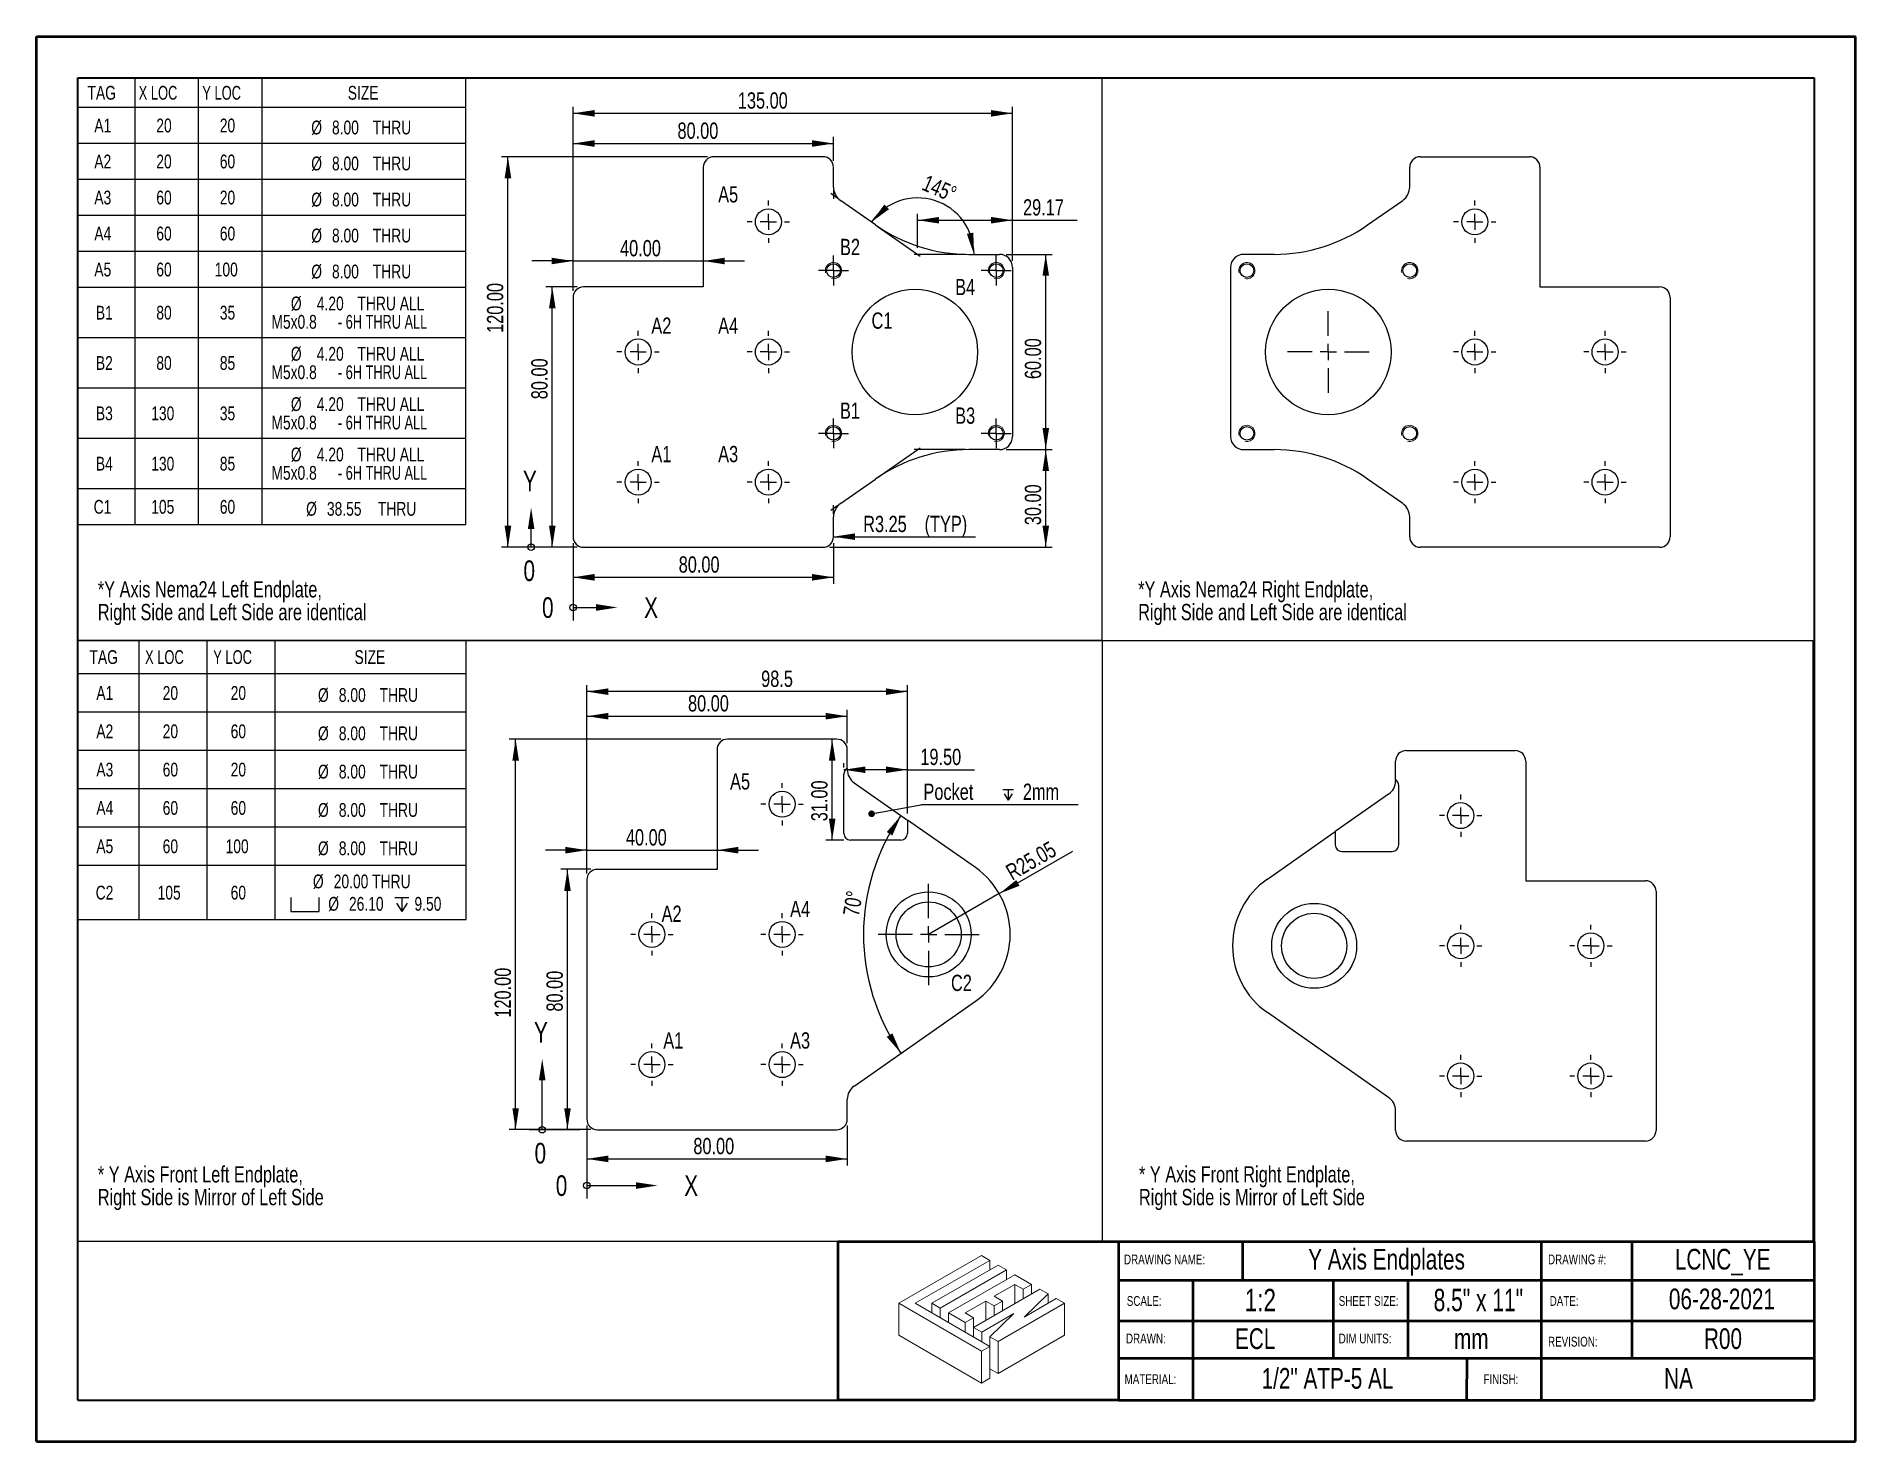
# Model space of a CAD drawing. Header units: millimetres. Extents: x 0 to 279, y 0 to 216.
import ezdxf

# ---------------------------------------------------------------- set-up
doc = ezdxf.new("R2010")
doc.units = ezdxf.units.MM
for name, color, linetype in [('DIM', 1, 'Continuous'), ('PAGE_BORDER', 7, 'Continuous'), ('TITLE_BLOCK_BORDER', 7, 'Continuous'), ('TITLE_BLOCK_TEXT', 8, 'Continuous')]:
    doc.layers.add(name, color=color, linetype=linetype)
doc.styles.add('SLDTEXTSTYLE0', font='TXT', dxfattribs={"width": 0.75})
doc.styles.add('SLDTEXTSTYLE1', font='TXT', dxfattribs={"width": 0.7})
doc.styles.add('SLDTEXTSTYLE2', font='TXT', dxfattribs={"width": 0.692308})
doc.dimstyles.new('SLDDIMSTYLE0', dxfattribs={"dimtxt": 2.5, "dimasz": 3.302, "dimexe": 0, "dimexo": 0.0625, "dimtad": 1, "dimlfac": 2, "dimrnd": 1e-09, "dimzin": 12, "dimdsep": 46, "dimtxsty": 'SLDTEXTSTYLE0', "dimsah": 1, "dimcen": 0.09, "dimadec": 0, "dimazin": 3, "dimtfac": 1, "dimtofl": 0, "dimtmove": 0, "dimatfit": 3, "dimfxl": 0, "dimfrac": 2, "dimtolj": 1, "dimtzin": 12, "dimarcsym": 0})
doc.dimstyles.new('SLDDIMSTYLE1', dxfattribs={"dimtxt": 2.5, "dimasz": 3.302, "dimexe": 0, "dimexo": 0.0625, "dimtad": 1, "dimlfac": 2, "dimrnd": 1e-09, "dimzin": 4, "dimdsep": 46, "dimtxsty": 'SLDTEXTSTYLE0', "dimsah": 1, "dimcen": 0.09, "dimadec": 0, "dimazin": 1, "dimtfac": 1, "dimtofl": 0, "dimtmove": 0, "dimatfit": 3, "dimfxl": 0, "dimfrac": 2, "dimtolj": 1, "dimtzin": 12, "dimarcsym": 0})
doc.dimstyles.new('SLDDIMSTYLE2', dxfattribs={"dimtxt": 2.5, "dimasz": 3.302, "dimexe": 0, "dimexo": 0.0625, "dimtad": 1, "dimlfac": 2, "dimrnd": 1e-09, "dimzin": 4, "dimdsep": 46, "dimtxsty": 'SLDTEXTSTYLE0', "dimsah": 1, "dimcen": 0.09, "dimadec": 0, "dimazin": 1, "dimtfac": 1, "dimtmove": 0, "dimatfit": 0, "dimfxl": 0, "dimfrac": 2, "dimtolj": 1, "dimtzin": 12, "dimarcsym": 0})
doc.dimstyles.new('SLDDIMSTYLE3', dxfattribs={"dimtxt": 2.5, "dimasz": 3.302, "dimexe": 0, "dimexo": 0.0625, "dimtad": 1, "dimlfac": 2, "dimrnd": 1e-09, "dimzin": 12, "dimdsep": 46, "dimtxsty": 'SLDTEXTSTYLE0', "dimsah": 1, "dimcen": 0, "dimadec": 0, "dimazin": 3, "dimtfac": 1, "dimtofl": 0, "dimtmove": 0, "dimatfit": 3, "dimfxl": 0, "dimfrac": 2, "dimtolj": 1, "dimtzin": 12, "dimarcsym": 0})
doc.dimstyles.new('SLDDIMSTYLE4', dxfattribs={"dimtxt": 2.5, "dimasz": 3.302, "dimexe": 0, "dimexo": 0.0625, "dimtad": 1, "dimdec": 4, "dimlfac": 2, "dimzin": 12, "dimdsep": 46, "dimtxsty": 'SLDTEXTSTYLE0', "dimsah": 1, "dimcen": 0.09, "dimazin": 3, "dimtfac": 1, "dimtofl": 0, "dimtmove": 0, "dimatfit": 3, "dimfxl": 0, "dimfrac": 2, "dimtolj": 1, "dimtzin": 12, "dimarcsym": 0})
doc.dimstyles.new('SLDDIMSTYLE5', dxfattribs={"dimtxt": 2.5, "dimasz": 3.302, "dimexe": 0, "dimexo": 0.0625, "dimtad": 1, "dimlfac": 2, "dimrnd": 1e-09, "dimzin": 12, "dimdsep": 46, "dimtxsty": 'SLDTEXTSTYLE0', "dimsah": 1, "dimcen": 0, "dimadec": 0, "dimazin": 3, "dimtfac": 1, "dimtofl": 0, "dimtmove": 0, "dimatfit": 3, "dimfxl": 0, "dimfrac": 2, "dimtolj": 1, "dimtzin": 12, "dimarcsym": 0})
doc.dimstyles.new('SLDDIMSTYLE6', dxfattribs={"dimtxt": 2.5, "dimasz": 3.302, "dimexe": 0, "dimexo": 0.0625, "dimtad": 1, "dimdec": 1, "dimlfac": 2, "dimrnd": 1e-09, "dimzin": 12, "dimdsep": 46, "dimtxsty": 'SLDTEXTSTYLE0', "dimsah": 1, "dimcen": 0.09, "dimadec": 0, "dimazin": 3, "dimtfac": 1, "dimtdec": 1, "dimtofl": 0, "dimtmove": 0, "dimatfit": 3, "dimfxl": 0, "dimfrac": 2, "dimtolj": 1, "dimtzin": 12, "dimarcsym": 0})
doc.dimstyles.new('SLDDIMSTYLE7', dxfattribs={"dimtxt": 0.18, "dimasz": 1.016, "dimexe": 0, "dimexo": 0.0625, "dimgap": 0, "dimtad": 0, "dimtih": 1, "dimtoh": 1, "dimdec": 0, "dimrnd": 1e-09, "dimzin": 0, "dimdsep": 46, "dimtxsty": 'Standard', "dimblk1": 'DOT', "dimblk2": 'DOT', "dimsah": 1, "dimcen": 0.09, "dimadec": 0, "dimazin": 0, "dimtfac": 1.016, "dimtdec": 0, "dimtofl": 0, "dimtmove": 0, "dimatfit": 3, "dimldrblk": 'DOT', "dimfxl": 0, "dimfrac": 2, "dimtolj": 1, "dimtzin": 0, "dimarcsym": 0})

msp = doc.modelspace()

# ---------------------------------------------------------------- texts
at = {"layer": 'DIM', "char_height": 2.5, "attachment_point": 1, "style": 'SLDTEXTSTYLE0'}
for s, insert in [('A5', (104.713033, 192.879764)), ('B2', (123.425252, 184.79654)), ('B4', (141.113557, 178.643494)), ('C1', (128.261559, 173.479188)), ('A2', (94.451115, 172.702708)), ('A4', (104.713033, 172.702708)), ('B1', (123.425252, 159.646891)), ('B3', (141.113557, 158.886967)), ('A1', (94.451115, 152.981882)), ('A3', (104.713033, 152.981882)), ('A5', (106.539098, 102.68678)), ('A2', (96.026123, 82.352029)), ('A4', (115.75543, 83.084668)), ('C2', (140.468676, 71.733655)), ('A1', (96.287374, 62.885724)), ('A3', (115.75543, 62.885724))]:
    msp.add_mtext(s, dxfattribs=dict(at, insert=insert))
at = {"layer": 'TITLE_BLOCK_TEXT'}
for s, insert, char_height, attachment_point, style in [('DRAWING NAME:', (167.041922, 28.740928), 1.5, 1, 'SLDTEXTSTYLE0'), ('Y Axis Endplates', (207.36472, 29.616338), 3.175, 2, 'SLDTEXTSTYLE0'), ('DRAWING #:', (232.164124, 28.745746), 1.5, 1, 'SLDTEXTSTYLE0'), ('LCNC_YE', (258.98557, 29.616338), 3.175, 2, 'SLDTEXTSTYLE0'), ('SCALE:', (167.46671, 22.360536), 1.5, 1, 'SLDTEXTSTYLE0'), ('1:2', (187.979243, 23.475689), 3.4395833, 2, 'SLDTEXTSTYLE0'), ('SHEET SIZE:', (200.012559, 22.360536), 1.5, 1, 'SLDTEXTSTYLE0'), ('8.5" x 11"', (221.46289, 23.475689), 3.4395833, 2, 'SLDTEXTSTYLE1'), ('DATE:', (232.417485, 22.360536), 1.5, 1, 'SLDTEXTSTYLE0'), ('06-28-2021', (258.867611, 23.512133), 3.175, 2, 'SLDTEXTSTYLE0'), ('ECL', (187.182369, 17.407928), 3.175, 2, 'SLDTEXTSTYLE0'), ('R00', (259.031137, 17.407928), 3.175, 2, 'SLDTEXTSTYLE0'), ('DRAWN:', (167.343851, 16.591081), 1.5, 1, 'SLDTEXTSTYLE0'), ('DIM UNITS:', (200.008262, 16.591081), 1.5, 1, 'SLDTEXTSTYLE0'), ('mm', (220.38036, 17.407928), 3.175, 2, 'SLDTEXTSTYLE0'), ('REVISION:', (232.164124, 16.111068), 1.5, 1, 'SLDTEXTSTYLE0'), ('1/2" ATP-5 AL', (198.291605, 11.303723), 3.175, 2, 'SLDTEXTSTYLE0'), ('NA', (252.199813, 11.303723), 3.175, 2, 'SLDTEXTSTYLE0'), ('MATERIAL:', (167.130748, 10.341613), 1.5, 1, 'SLDTEXTSTYLE0'), ('FINISH:', (222.244723, 10.341613), 1.5, 1, 'SLDTEXTSTYLE0')]:
    msp.add_mtext(s, dxfattribs=dict(at, insert=insert, char_height=char_height, attachment_point=attachment_point, style=style))

# ---------------------------------------------------------------- blocks, each defined once
blk = doc.blocks.new('Lien3D Logo')
at = {"color": 7, "linetype": 'Continuous', "lineweight": 18}
for p, q in [((10.61, 16.33), (0, 10.21)), ((11.67, 15.71), (10.61, 16.33)), ((2.13, 10.21), (11.67, 15.71)), ((12.73, 15.1), (4.26, 10.21)), ((5.32, 9.59), (13.8, 14.49)), ((11.67, 15.71), (11.67, 14.49)), ((13.8, 14.49), (12.73, 15.1)), ((13.8, 14.49), (13.8, 13.26)), ((14.86, 13.87), (6.38, 8.98)), ((18.05, 12.03), (9.57, 7.13)), ((12.22, 11.12), (14.86, 12.64)), ((16.99, 12.64), (14.86, 13.87)), ((14.86, 12.64), (15.93, 12.03)), ((14.86, 12.64), (14.86, 10.19)), ((15.93, 12.03), (16.99, 12.64)), ((15.93, 12.03), (15.93, 10.8)), ((16.99, 12.64), (16.99, 11.42)), ((19.12, 11.42), (18.05, 12.03)), ((0, 10.21), (0, 6.12)), ((0, 10.21), (10.61, 4.08)), ((11.67, 4.7), (2.13, 10.21)), ((4.26, 10.21), (4.26, 8.98)), ((4.26, 10.21), (5.32, 9.59)), ((5.32, 9.59), (5.32, 8.36)), ((8.51, 8.98), (11.15, 10.5)), ((11.15, 10.5), (12.22, 9.89)), ((11.15, 10.5), (11.15, 8.05)), ((13.28, 10.5), (12.22, 11.12)), ((12.22, 9.89), (13.28, 10.5)), ((12.22, 9.89), (12.22, 8.66)), ((12.73, 5.31), (21.21, 10.21)), ((13.28, 10.5), (13.28, 9.28)), ((16.04, 8.45), (19.12, 11.42)), ((20.15, 10.82), (16.04, 8.45)), ((19.12, 11.42), (19.12, 10.22)), ((21.21, 10.21), (20.15, 10.82)), ((21.21, 10.21), (21.21, 6.12)), ((6.38, 8.98), (8.51, 7.75)), ((6.38, 8.98), (6.38, 7.75)), ((9.57, 8.36), (8.51, 8.98)), ((8.51, 7.75), (9.57, 8.36)), ((8.51, 7.75), (8.51, 6.52)), ((9.57, 8.36), (9.57, 7.13)), ((9.57, 7.13), (10.64, 6.52)), ((9.57, 7.13), (9.57, 5.91)), ((10.64, 6.52), (14.75, 8.89)), ((14.75, 8.89), (11.67, 5.93)), ((0, 6.12), (10.61, 0)), ((10.61, 4.08), (11.67, 4.7)), ((10.64, 6.52), (10.64, 5.29)), ((11.67, 5.93), (12.73, 5.31)), ((11.67, 5.93), (11.67, 4.7)), ((11.67, 4.7), (11.67, 0.61)), ((12.73, 1.23), (21.21, 6.12)), ((12.73, 5.31), (12.73, 1.23)), ((10.61, 4.08), (10.61, 0)), ((10.61, 0), (11.67, 0.61)), ((11.67, 1.84), (12.73, 1.23))]:
    blk.add_line(p, q, dxfattribs=at)
blk = doc.blocks.new('SW_NOTE_0')
at = {"layer": 'DIM', "color": 0, "char_height": 2.5, "attachment_point": 1, "style": 'SLDTEXTSTYLE0'}
for s, insert in [('*Y Axis Nema24 Left Endplate,', (0, 3.22)), ('Right Side and Left Side are identical', (0, -0.28))]:
    blk.add_mtext(s, dxfattribs=dict(at, insert=insert))
blk = doc.blocks.new('SW_NOTE_1')
at = {"layer": 'DIM', "color": 0, "char_height": 2.5, "attachment_point": 1, "style": 'SLDTEXTSTYLE0'}
for s, insert in [('* Y Axis Front Left Endplate,', (0, 3.22)), ('Right Side is Mirror of Left Side', (0, -0.28))]:
    blk.add_mtext(s, dxfattribs=dict(at, insert=insert))
blk = doc.blocks.new('SW_NOTE_2')
at = {"layer": 'DIM', "color": 0, "char_height": 2.5, "attachment_point": 1, "style": 'SLDTEXTSTYLE0'}
for s, insert in [('* Y Axis Front Right Endplate,', (0, 3.22)), ('Right Side is Mirror of Left Side', (0, -0.28))]:
    blk.add_mtext(s, dxfattribs=dict(at, insert=insert))
blk = doc.blocks.new('SW_NOTE_3')
at = {"layer": 'DIM', "color": 0, "char_height": 2.5, "attachment_point": 1, "style": 'SLDTEXTSTYLE0'}
for s, insert in [('*Y Axis Nema24 Right Endplate,', (0, 3.22)), ('Right Side and Left Side are identical', (0, -0.28))]:
    blk.add_mtext(s, dxfattribs=dict(at, insert=insert))
blk = doc.blocks.new('SW_TABLEANNOTATION_0')
at = {"layer": 'PAGE_BORDER', "color": 0}
for p, q in [((0, 0), (0, -68.54)), ((59.61, 0), (0, 0)), ((8.75, 0), (8.75, -4.42)), ((18.52, 0), (18.52, -4.42)), ((28.25, 0), (28.25, -4.42)), ((59.61, -68.54), (59.61, 0)), ((0, -4.42), (59.61, -4.42)), ((8.75, -4.42), (8.75, -68.54)), ((18.52, -4.42), (18.52, -68.54)), ((28.25, -4.42), (28.25, -68.54)), ((0, -9.95), (59.61, -9.95)), ((0, -15.48), (59.61, -15.48)), ((0, -21.01), (59.61, -21.01)), ((0, -26.55), (59.61, -26.55)), ((0, -32.08), (59.61, -32.08)), ((0, -39.81), (59.61, -39.81)), ((0, -47.54), (59.61, -47.54)), ((0, -55.27), (59.61, -55.27)), ((0, -63.01), (59.61, -63.01)), ((0, -68.54), (59.61, -68.54))]:
    blk.add_line(p, q, dxfattribs=at)
at = {"layer": 'PAGE_BORDER', "color": 0, "attachment_point": 1}
for s, insert, char_height, style in [('TAG', (1.5, -1.15), 2.117, 'SLDTEXTSTYLE0'), ('X LOC', (9.36, -1.15), 2.117, 'SLDTEXTSTYLE1'), ('Y LOC', (19.13, -1.15), 2.117, 'SLDTEXTSTYLE1'), ('SIZE', (41.47, -1.15), 2.117, 'SLDTEXTSTYLE0'), ('A1', (2.55, -6.17), 2.117, 'SLDTEXTSTYLE0'), ('20', (12.07, -6.17), 2.117, 'SLDTEXTSTYLE0'), ('20', (21.82, -6.17), 2.117, 'SLDTEXTSTYLE0'), ('%%c', (35.86, -6.48), 2.117, 'SLDTEXTSTYLE0'), ('8.00', (39.05, -6.48), 2.117, 'SLDTEXTSTYLE0'), ('THRU', (45.32, -6.48), 2.117, 'SLDTEXTSTYLE0'), ('A2', (2.55, -11.7), 2.117, 'SLDTEXTSTYLE0'), ('20', (12.07, -11.7), 2.117, 'SLDTEXTSTYLE0'), ('60', (21.82, -11.7), 2.117, 'SLDTEXTSTYLE0'), ('%%c', (35.86, -12.01), 2.117, 'SLDTEXTSTYLE0'), ('8.00', (39.05, -12.01), 2.117, 'SLDTEXTSTYLE0'), ('THRU', (45.32, -12.01), 2.117, 'SLDTEXTSTYLE0'), ('A3', (2.55, -17.24), 2.117, 'SLDTEXTSTYLE0'), ('60', (12.07, -17.24), 2.117, 'SLDTEXTSTYLE0'), ('20', (21.82, -17.24), 2.117, 'SLDTEXTSTYLE0'), ('%%c', (35.86, -17.55), 2.117, 'SLDTEXTSTYLE0'), ('8.00', (39.05, -17.55), 2.117, 'SLDTEXTSTYLE0'), ('THRU', (45.32, -17.55), 2.117, 'SLDTEXTSTYLE0'), ('A4', (2.55, -22.77), 2.117, 'SLDTEXTSTYLE0'), ('60', (12.07, -22.77), 2.117, 'SLDTEXTSTYLE0'), ('60', (21.82, -22.77), 2.117, 'SLDTEXTSTYLE0'), ('%%c', (35.86, -23.08), 2.117, 'SLDTEXTSTYLE0'), ('8.00', (39.05, -23.08), 2.117, 'SLDTEXTSTYLE0'), ('THRU', (45.32, -23.08), 2.117, 'SLDTEXTSTYLE0'), ('A5', (2.55, -28.3), 2.117, 'SLDTEXTSTYLE0'), ('60', (12.07, -28.3), 2.117, 'SLDTEXTSTYLE0'), ('100', (21.04, -28.3), 2.117, 'SLDTEXTSTYLE0'), ('%%c', (35.86, -28.61), 2.117, 'SLDTEXTSTYLE0'), ('8.00', (39.05, -28.61), 2.117, 'SLDTEXTSTYLE0'), ('THRU', (45.32, -28.61), 2.117, 'SLDTEXTSTYLE0'), ('%%c', (32.73, -33.52), 2.117, 'SLDTEXTSTYLE0'), ('4.20', (36.72, -33.52), 2.117, 'SLDTEXTSTYLE0'), ('THRU ALL', (42.97, -33.52), 2.117, 'SLDTEXTSTYLE0'), ('B1', (2.79, -34.93), 2.117, 'SLDTEXTSTYLE0'), ('80', (12.07, -34.93), 2.117, 'SLDTEXTSTYLE0'), ('35', (21.82, -34.93), 2.117, 'SLDTEXTSTYLE0'), ('M5x0.8', (29.75, -36.34), 2.117, 'SLDTEXTSTYLE0'), ('- 6H THRU ALL', (39.96, -36.34), 2.1167, 'SLDTEXTSTYLE2'), ('%%c', (32.73, -41.25), 2.117, 'SLDTEXTSTYLE0'), ('4.20', (36.72, -41.25), 2.117, 'SLDTEXTSTYLE0'), ('THRU ALL', (42.97, -41.25), 2.117, 'SLDTEXTSTYLE0'), ('B2', (2.79, -42.66), 2.117, 'SLDTEXTSTYLE0'), ('80', (12.07, -42.66), 2.117, 'SLDTEXTSTYLE0'), ('85', (21.82, -42.66), 2.117, 'SLDTEXTSTYLE0'), ('M5x0.8', (29.75, -44.08), 2.117, 'SLDTEXTSTYLE0'), ('- 6H THRU ALL', (39.96, -44.08), 2.1167, 'SLDTEXTSTYLE2'), ('%%c', (32.73, -48.98), 2.117, 'SLDTEXTSTYLE0'), ('4.20', (36.72, -48.98), 2.117, 'SLDTEXTSTYLE0'), ('THRU ALL', (42.97, -48.98), 2.117, 'SLDTEXTSTYLE0'), ('B3', (2.79, -50.4), 2.117, 'SLDTEXTSTYLE0'), ('130', (11.29, -50.4), 2.117, 'SLDTEXTSTYLE0'), ('35', (21.82, -50.4), 2.117, 'SLDTEXTSTYLE0'), ('M5x0.8', (29.75, -51.81), 2.117, 'SLDTEXTSTYLE0'), ('- 6H THRU ALL', (39.96, -51.81), 2.1167, 'SLDTEXTSTYLE2'), ('B4', (2.79, -58.13), 2.117, 'SLDTEXTSTYLE0'), ('130', (11.29, -58.13), 2.117, 'SLDTEXTSTYLE0'), ('85', (21.82, -58.13), 2.117, 'SLDTEXTSTYLE0'), ('%%c', (32.73, -56.72), 2.117, 'SLDTEXTSTYLE0'), ('4.20', (36.72, -56.72), 2.117, 'SLDTEXTSTYLE0'), ('THRU ALL', (42.97, -56.72), 2.117, 'SLDTEXTSTYLE0'), ('M5x0.8', (29.75, -59.54), 2.117, 'SLDTEXTSTYLE0'), ('- 6H THRU ALL', (39.96, -59.54), 2.1167, 'SLDTEXTSTYLE2'), ('C1', (2.45, -64.76), 2.117, 'SLDTEXTSTYLE0'), ('105', (11.29, -64.76), 2.117, 'SLDTEXTSTYLE0'), ('60', (21.82, -64.76), 2.117, 'SLDTEXTSTYLE0'), ('%%c', (35.08, -65.07), 2.117, 'SLDTEXTSTYLE0'), ('38.55', (38.27, -65.07), 2.117, 'SLDTEXTSTYLE0'), ('THRU', (46.1, -65.07), 2.117, 'SLDTEXTSTYLE0')]:
    blk.add_mtext(s, dxfattribs=dict(at, insert=insert, char_height=char_height, style=style))
blk = doc.blocks.new('SW_SYMBOL_HOLE_SPOT')
at = {"layer": 'PAGE_BORDER', "color": 0}
for p, q in [((0, 875), (0, 75)), ((0, 75), (1600, 75)), ((1600, 75), (1600, 875))]:
    blk.add_line(p, q, dxfattribs=at)
blk = doc.blocks.new('SW_SYMBOL_HOLE_DEPTH')
at = {"layer": 'PAGE_BORDER', "color": 0}
for p, q in [((0, 875), (800, 875)), ((100, 555), (400, 75)), ((400, 875), (400, 75)), ((700, 555), (400, 75))]:
    blk.add_line(p, q, dxfattribs=at)
blk = doc.blocks.new('SW_TABLEANNOTATION_1')
at = {"layer": 'PAGE_BORDER', "color": 0}
for p, q in [((0, 0), (0, -42.85)), ((59.68, 0), (0, 0)), ((9.38, 0), (9.38, -5.06)), ((19.85, 0), (19.85, -5.06)), ((30.27, 0), (30.27, -5.06)), ((59.68, -42.85), (59.68, 0)), ((0, -5.06), (59.68, -5.06)), ((9.38, -5.06), (9.38, -42.85)), ((19.85, -5.06), (19.85, -42.85)), ((30.27, -5.06), (30.27, -42.85)), ((0, -10.94), (59.68, -10.94)), ((0, -16.83), (59.68, -16.83)), ((0, -22.72), (59.68, -22.72)), ((0, -28.61), (59.68, -28.61)), ((0, -34.49), (59.68, -34.49)), ((0, -42.85), (59.68, -42.85))]:
    blk.add_line(p, q, dxfattribs=at)
at = {"layer": 'PAGE_BORDER', "color": 0, "xscale": 0.0027037109375, "yscale": 0.0027037109375, "zscale": 0.0027037109375}
for name, p in [('SW_SYMBOL_HOLE_SPOT', (32.75, -41.82)), ('SW_SYMBOL_HOLE_DEPTH', (48.7, -41.82))]:
    blk.add_blockref(name, p, dxfattribs=at)
at = {"layer": 'PAGE_BORDER', "color": 0, "char_height": 2.117, "attachment_point": 1}
for s, insert, style in [('TAG', (1.81, -1.47), 'SLDTEXTSTYLE0'), ('X LOC', (10.34, -1.47), 'SLDTEXTSTYLE1'), ('Y LOC', (20.81, -1.47), 'SLDTEXTSTYLE1'), ('SIZE', (42.51, -1.47), 'SLDTEXTSTYLE0'), ('A1', (2.86, -6.99), 'SLDTEXTSTYLE0'), ('20', (13.05, -6.99), 'SLDTEXTSTYLE0'), ('20', (23.49, -6.99), 'SLDTEXTSTYLE0'), ('%%c', (36.9, -7.3), 'SLDTEXTSTYLE0'), ('8.00', (40.1, -7.3), 'SLDTEXTSTYLE0'), ('THRU', (46.36, -7.3), 'SLDTEXTSTYLE0'), ('A2', (2.86, -12.88), 'SLDTEXTSTYLE0'), ('20', (13.05, -12.88), 'SLDTEXTSTYLE0'), ('60', (23.49, -12.88), 'SLDTEXTSTYLE0'), ('%%c', (36.9, -13.19), 'SLDTEXTSTYLE0'), ('8.00', (40.1, -13.19), 'SLDTEXTSTYLE0'), ('THRU', (46.36, -13.19), 'SLDTEXTSTYLE0'), ('A3', (2.86, -18.76), 'SLDTEXTSTYLE0'), ('60', (13.05, -18.76), 'SLDTEXTSTYLE0'), ('20', (23.49, -18.76), 'SLDTEXTSTYLE0'), ('%%c', (36.9, -19.07), 'SLDTEXTSTYLE0'), ('8.00', (40.1, -19.07), 'SLDTEXTSTYLE0'), ('THRU', (46.36, -19.07), 'SLDTEXTSTYLE0'), ('A4', (2.86, -24.65), 'SLDTEXTSTYLE0'), ('60', (13.05, -24.65), 'SLDTEXTSTYLE0'), ('60', (23.49, -24.65), 'SLDTEXTSTYLE0'), ('%%c', (36.9, -24.96), 'SLDTEXTSTYLE0'), ('8.00', (40.1, -24.96), 'SLDTEXTSTYLE0'), ('THRU', (46.36, -24.96), 'SLDTEXTSTYLE0'), ('A5', (2.86, -30.54), 'SLDTEXTSTYLE0'), ('60', (13.05, -30.54), 'SLDTEXTSTYLE0'), ('100', (22.71, -30.54), 'SLDTEXTSTYLE0'), ('%%c', (36.9, -30.85), 'SLDTEXTSTYLE0'), ('8.00', (40.1, -30.85), 'SLDTEXTSTYLE0'), ('THRU', (46.36, -30.85), 'SLDTEXTSTYLE0'), ('%%c', (36.12, -35.94), 'SLDTEXTSTYLE0'), ('20.00 THRU', (39.32, -35.94), 'SLDTEXTSTYLE0'), ('C2', (2.76, -37.66), 'SLDTEXTSTYLE0'), ('105', (12.27, -37.66), 'SLDTEXTSTYLE0'), ('60', (23.49, -37.66), 'SLDTEXTSTYLE0'), ('%%c', (38.47, -39.38), 'SLDTEXTSTYLE0'), ('26.10', (41.66, -39.38), 'SLDTEXTSTYLE0'), ('9.50', (51.72, -39.38), 'SLDTEXTSTYLE0')]:
    blk.add_mtext(s, dxfattribs=dict(at, insert=insert, style=style))
blk = doc.blocks.new('_D')
at = {"layer": 'DIM'}
for p, q in [((135.34, 183.41), (135.34, 188.65)), ((135.34, 187.65), (149.92, 187.65)), ((149.92, 181.41), (149.92, 188.65)), ((149.92, 187.65), (159.84, 187.65))]:
    blk.add_line(p, q, dxfattribs=at)
for points in [[(135.34, 187.65), (138.64, 187.15), (138.64, 188.16)], [(149.92, 187.65), (146.62, 188.16), (146.62, 187.15)]]:
    blk.add_solid(points, dxfattribs=at)
at = {"layer": 'DIM', "insert": (151.53, 190.88), "char_height": 2.5, "attachment_point": 1, "style": 'SLDTEXTSTYLE0'}
blk.add_mtext('29.17', dxfattribs=at)
blk = doc.blocks.new('_D_1')
at = {"layer": 'DIM'}
for p, q in [((103.05, 197.41), (71.42, 197.41)), ((72.42, 137.41), (72.42, 197.41)), ((83.05, 137.41), (71.42, 137.41))]:
    blk.add_line(p, q, dxfattribs=at)
for points in [[(72.42, 197.41), (71.91, 194.11), (72.93, 194.11)], [(72.42, 137.41), (72.93, 140.71), (71.91, 140.71)]]:
    blk.add_solid(points, dxfattribs=at)
at = {"layer": 'DIM', "insert": (69.2, 170.34), "char_height": 2.5, "attachment_point": 1, "rotation": 90, "style": 'SLDTEXTSTYLE0'}
blk.add_mtext('120.00', dxfattribs=at)
blk = doc.blocks.new('_D_2')
at = {"layer": 'DIM'}
for p, q in [((83.05, 177.41), (78.23, 177.41)), ((79.23, 137.41), (79.23, 177.41)), ((83.05, 137.41), (78.23, 137.41))]:
    blk.add_line(p, q, dxfattribs=at)
for points in [[(79.23, 177.41), (78.73, 174.11), (79.74, 174.11)], [(79.23, 137.41), (79.74, 140.71), (78.73, 140.71)]]:
    blk.add_solid(points, dxfattribs=at)
at = {"layer": 'DIM', "insert": (76.01, 160.15), "char_height": 2.5, "attachment_point": 1, "rotation": 90, "style": 'SLDTEXTSTYLE0'}
blk.add_mtext('80.00', dxfattribs=at)
blk = doc.blocks.new('_D_3')
at = {"layer": 'DIM'}
for p, q in [((82.42, 176.78), (82.42, 182.39)), ((82.42, 181.39), (76.07, 181.39)), ((82.42, 181.39), (102.42, 181.39)), ((102.42, 181.39), (108.77, 181.39))]:
    blk.add_line(p, q, dxfattribs=at)
for points in [[(82.42, 181.39), (79.12, 181.89), (79.12, 180.88)], [(102.42, 181.39), (105.72, 180.88), (105.72, 181.89)]]:
    blk.add_solid(points, dxfattribs=at)
at = {"layer": 'DIM', "insert": (89.64, 184.61), "char_height": 2.5, "attachment_point": 1, "style": 'SLDTEXTSTYLE0'}
blk.add_mtext('40.00', dxfattribs=at)
blk = doc.blocks.new('_D_4')
at = {"layer": 'DIM'}
for p, q in [((82.42, 176.78), (82.42, 200.44)), ((82.42, 199.44), (122.42, 199.44)), ((122.42, 196.78), (122.42, 200.44))]:
    blk.add_line(p, q, dxfattribs=at)
for points in [[(82.42, 199.44), (85.72, 198.93), (85.72, 199.95)], [(122.42, 199.44), (119.12, 199.95), (119.12, 198.93)]]:
    blk.add_solid(points, dxfattribs=at)
at = {"layer": 'DIM', "insert": (98.46, 202.66), "char_height": 2.5, "attachment_point": 1, "style": 'SLDTEXTSTYLE0'}
blk.add_mtext('80.00', dxfattribs=at)
blk = doc.blocks.new('_D_5')
at = {"layer": 'DIM'}
for p, q in [((82.42, 176.78), (82.42, 205.08)), ((82.42, 204.08), (149.92, 204.08)), ((149.92, 181.41), (149.92, 205.08))]:
    blk.add_line(p, q, dxfattribs=at)
for points in [[(82.42, 204.08), (85.72, 203.57), (85.72, 204.58)], [(149.92, 204.08), (146.62, 204.58), (146.62, 203.57)]]:
    blk.add_solid(points, dxfattribs=at)
at = {"layer": 'DIM', "insert": (107.73, 207.3), "char_height": 2.5, "attachment_point": 1, "style": 'SLDTEXTSTYLE0'}
blk.add_mtext('135.00', dxfattribs=at)
blk = doc.blocks.new('_D_6')
at = {"layer": 'DIM'}
for p, q in [((148.92, 152.41), (156.02, 152.41)), ((155.02, 137.41), (155.02, 152.41)), ((121.8, 137.41), (156.02, 137.41))]:
    blk.add_line(p, q, dxfattribs=at)
for points in [[(155.02, 152.41), (154.52, 149.11), (155.53, 149.11)], [(155.02, 137.41), (155.53, 140.71), (154.52, 140.71)]]:
    blk.add_solid(points, dxfattribs=at)
at = {"layer": 'DIM', "insert": (151.8, 140.8), "char_height": 2.5, "attachment_point": 1, "rotation": 90, "style": 'SLDTEXTSTYLE0'}
blk.add_mtext('30.00', dxfattribs=at)
blk = doc.blocks.new('_D_7')
at = {"layer": 'DIM'}
for p, q in [((148.92, 182.41), (156.02, 182.41)), ((155.02, 152.41), (155.02, 182.41)), ((148.92, 152.41), (156.02, 152.41))]:
    blk.add_line(p, q, dxfattribs=at)
for points in [[(155.02, 182.41), (154.52, 179.11), (155.53, 179.11)], [(155.02, 152.41), (155.53, 155.71), (154.52, 155.71)]]:
    blk.add_solid(points, dxfattribs=at)
at = {"layer": 'DIM', "insert": (151.8, 163.25), "char_height": 2.5, "attachment_point": 1, "rotation": 90, "style": 'SLDTEXTSTYLE0'}
blk.add_mtext('60.00', dxfattribs=at)
blk = doc.blocks.new('_D_8')
at = {"layer": 'DIM'}
for p, q in [((82.42, 138.03), (82.42, 131.79)), ((122.42, 138.03), (122.42, 131.79)), ((82.42, 132.79), (122.42, 132.79))]:
    blk.add_line(p, q, dxfattribs=at)
for points in [[(82.42, 132.79), (85.72, 132.28), (85.72, 133.3)], [(122.42, 132.79), (119.12, 133.3), (119.12, 132.28)]]:
    blk.add_solid(points, dxfattribs=at)
at = {"layer": 'DIM', "insert": (98.65, 136.01), "char_height": 2.5, "attachment_point": 1, "style": 'SLDTEXTSTYLE0'}
blk.add_mtext('80.00', dxfattribs=at)
blk = doc.blocks.new('_D_9')
at = {"layer": 'DIM'}
blk.add_line((122.42, 139.03), (144.22, 139.03), dxfattribs=at)
blk.add_solid([(122.42, 139.03), (125.72, 138.53), (125.72, 139.54)], dxfattribs=at)
at = {"layer": 'DIM', "char_height": 2.5, "attachment_point": 1, "style": 'SLDTEXTSTYLE0'}
for s, insert in [('R3.25', (126.98, 142.24)), ('(TYP)', (136.41, 142.24))]:
    blk.add_mtext(s, dxfattribs=dict(at, insert=insert))
blk = doc.blocks.new('_D_10')
at = {"layer": 'DIM'}
blk.add_arc((135.34, 182.41), 8.67, 360, 145, dxfattribs=at)
for points in [[(128.24, 187.38), (130.95, 189.34), (130.23, 190.06)], [(144, 182.41), (143.9, 185.75), (142.9, 185.56)]]:
    blk.add_solid(points, dxfattribs=at)
at = {"layer": 'DIM', "insert": (136.8, 194.7), "char_height": 2.5, "attachment_point": 1, "rotation": 337.0643, "style": 'SLDTEXTSTYLE0'}
blk.add_mtext('145°', dxfattribs=at)
blk = doc.blocks.new('SW_CENTERMARKSYMBOL_0')
at = {"layer": 'DIM', "color": 0}
for p, q in [((0, 2.5), (0, 3.25)), ((-2.5, 0), (-3.25, 0)), ((0, 0), (-1.25, 0)), ((0, 0), (0, 1.25)), ((0, 0), (0, -1.25)), ((0, 0), (1.25, 0)), ((2.5, 0), (3.25, 0)), ((0, -2.5), (0, -3.25))]:
    blk.add_line(p, q, dxfattribs=at)
blk = doc.blocks.new('SW_CENTERMARKSYMBOL_1')
at = {"layer": 'DIM', "color": 0}
for p, q in [((0, 2.5), (0, 3.25)), ((-2.5, 0), (-3.25, 0)), ((0, 0), (-1.25, 0)), ((0, 0), (0, 1.25)), ((0, 0), (0, -1.25)), ((0, 0), (1.25, 0)), ((2.5, 0), (3.25, 0)), ((0, -2.5), (0, -3.25))]:
    blk.add_line(p, q, dxfattribs=at)
blk = doc.blocks.new('SW_CENTERMARKSYMBOL_2')
at = {"layer": 'DIM', "color": 0}
for p, q in [((0, 2.5), (0, 3.25)), ((-2.5, 0), (-3.25, 0)), ((0, 0), (-1.25, 0)), ((0, 0), (0, 1.25)), ((0, 0), (0, -1.25)), ((0, 0), (1.25, 0)), ((2.5, 0), (3.25, 0)), ((0, -2.5), (0, -3.25))]:
    blk.add_line(p, q, dxfattribs=at)
blk = doc.blocks.new('SW_CENTERMARKSYMBOL_3')
at = {"layer": 'DIM', "color": 0}
for p, q in [((0, 2.5), (0, 3.25)), ((-2.5, 0), (-3.25, 0)), ((0, 0), (-1.25, 0)), ((0, 0), (0, 1.25)), ((0, 0), (0, -1.25)), ((0, 0), (1.25, 0)), ((2.5, 0), (3.25, 0)), ((0, -2.5), (0, -3.25))]:
    blk.add_line(p, q, dxfattribs=at)
blk = doc.blocks.new('SW_CENTERMARKSYMBOL_4')
at = {"layer": 'DIM', "color": 0}
for p, q in [((0, 2.5), (0, 3.25)), ((-2.5, 0), (-3.25, 0)), ((0, 0), (-1.25, 0)), ((0, 0), (0, 1.25)), ((0, 0), (0, -1.25)), ((0, 0), (1.25, 0)), ((2.5, 0), (3.25, 0)), ((0, -2.5), (0, -3.25))]:
    blk.add_line(p, q, dxfattribs=at)
blk = doc.blocks.new('SW_CENTERMARKSYMBOL_5')
at = {"layer": 'DIM', "color": 0}
for p, q in [((-1.25, 0), (-2.3, 0)), ((0, 0), (-1.25, 0)), ((0, 1.25), (0, 2.3)), ((0, 0), (0, 1.25)), ((0, 0), (0, -1.25)), ((0, 0), (1.25, 0)), ((1.25, 0), (2.3, 0)), ((0, -1.25), (0, -2.3))]:
    blk.add_line(p, q, dxfattribs=at)
blk = doc.blocks.new('SW_CENTERMARKSYMBOL_6')
at = {"layer": 'DIM', "color": 0}
for p, q in [((-1.25, 0), (-2.3, 0)), ((0, 0), (-1.25, 0)), ((0, 1.25), (0, 2.3)), ((0, 0), (0, 1.25)), ((0, 0), (0, -1.25)), ((0, 0), (1.25, 0)), ((1.25, 0), (2.3, 0)), ((0, -1.25), (0, -2.3))]:
    blk.add_line(p, q, dxfattribs=at)
blk = doc.blocks.new('SW_CENTERMARKSYMBOL_7')
at = {"layer": 'DIM', "color": 0}
for p, q in [((-1.25, 0), (-2.3, 0)), ((0, 0), (-1.25, 0)), ((0, 1.25), (0, 2.3)), ((0, 0), (0, 1.25)), ((0, 0), (0, -1.25)), ((0, 0), (1.25, 0)), ((1.25, 0), (2.3, 0)), ((0, -1.25), (0, -2.3))]:
    blk.add_line(p, q, dxfattribs=at)
blk = doc.blocks.new('SW_CENTERMARKSYMBOL_8')
at = {"layer": 'DIM', "color": 0}
for p, q in [((-1.25, 0), (-2.3, 0)), ((0, 0), (-1.25, 0)), ((0, 1.25), (0, 2.3)), ((0, 0), (0, 1.25)), ((0, 0), (0, -1.25)), ((0, 0), (1.25, 0)), ((1.25, 0), (2.3, 0)), ((0, -1.25), (0, -2.3))]:
    blk.add_line(p, q, dxfattribs=at)
blk = doc.blocks.new('SW_DATUMORIGIN_0')
at = {"layer": 'DIM', "color": 0}
for p, q in [((-6.44, 1), (-6.44, 3.79)), ((-1, 1), (-8.44, 1)), ((0, 0), (0, -10.25)), ((0, -8.25), (3.53, -8.25))]:
    blk.add_line(p, q, dxfattribs=at)
for centre in [(-6.44, 1), (0, -8.25)]:
    blk.add_circle(centre, 0.5, dxfattribs=at)
for points in [[(-6.44, 7.09), (-6.94, 3.79), (-5.93, 3.79)], [(6.84, -8.25), (3.53, -7.74), (3.53, -8.76)]]:
    blk.add_solid(points, dxfattribs=at)
at = {"layer": 'DIM', "color": 0, "char_height": 3.17, "attachment_point": 1, "style": 'SLDTEXTSTYLE0'}
for s, insert in [('Y', (-7.69, 12.75)), ('0', (-7.61, -1.02)), ('0', (-4.76, -6.68)), ('X', (10.92, -6.68))]:
    blk.add_mtext(s, dxfattribs=dict(at, insert=insert))
blk = doc.blocks.new('SW_CENTERMARKSYMBOL_9')
at = {"layer": 'DIM', "color": 0}
for p, q in [((0, 2.5), (0, 3.25)), ((-2.5, 0), (-3.25, 0)), ((0, 0), (-1.25, 0)), ((0, 0), (0, 1.25)), ((0, 0), (0, -1.25)), ((0, 0), (1.25, 0)), ((2.5, 0), (3.25, 0)), ((0, -2.5), (0, -3.25))]:
    blk.add_line(p, q, dxfattribs=at)
blk = doc.blocks.new('SW_CENTERMARKSYMBOL_10')
at = {"layer": 'DIM', "color": 0}
for p, q in [((0, 2.5), (0, 3.25)), ((-2.5, 0), (-3.25, 0)), ((0, 0), (-1.25, 0)), ((0, 0), (0, 1.25)), ((0, 0), (0, -1.25)), ((0, 0), (1.25, 0)), ((2.5, 0), (3.25, 0)), ((0, -2.5), (0, -3.25))]:
    blk.add_line(p, q, dxfattribs=at)
blk = doc.blocks.new('SW_CENTERMARKSYMBOL_11')
at = {"layer": 'DIM', "color": 0}
for p, q in [((0, 2.5), (0, 3.25)), ((-2.5, 0), (-3.25, 0)), ((0, 0), (-1.25, 0)), ((0, 0), (0, 1.25)), ((0, 0), (0, -1.25)), ((0, 0), (1.25, 0)), ((2.5, 0), (3.25, 0)), ((0, -2.5), (0, -3.25))]:
    blk.add_line(p, q, dxfattribs=at)
blk = doc.blocks.new('SW_CENTERMARKSYMBOL_12')
at = {"layer": 'DIM', "color": 0}
for p, q in [((0, 2.5), (0, 3.25)), ((-2.5, 0), (-3.25, 0)), ((0, 0), (-1.25, 0)), ((0, 0), (0, 1.25)), ((0, 0), (0, -1.25)), ((0, 0), (1.25, 0)), ((2.5, 0), (3.25, 0)), ((0, -2.5), (0, -3.25))]:
    blk.add_line(p, q, dxfattribs=at)
blk = doc.blocks.new('SW_CENTERMARKSYMBOL_13')
at = {"layer": 'DIM', "color": 0}
for p, q in [((0, 2.5), (0, 3.25)), ((-2.5, 0), (-3.25, 0)), ((0, 0), (-1.25, 0)), ((0, 0), (0, 1.25)), ((0, 0), (0, -1.25)), ((0, 0), (1.25, 0)), ((2.5, 0), (3.25, 0)), ((0, -2.5), (0, -3.25))]:
    blk.add_line(p, q, dxfattribs=at)
blk = doc.blocks.new('_D_11')
at = {"layer": 'DIM'}
for p, q in [((105.16, 107.93), (72.6, 107.93)), ((73.6, 47.93), (73.6, 107.93)), ((85.16, 47.93), (72.6, 47.93))]:
    blk.add_line(p, q, dxfattribs=at)
for points in [[(73.6, 107.93), (73.1, 104.62), (74.11, 104.62)], [(73.6, 47.93), (74.11, 51.23), (73.1, 51.23)]]:
    blk.add_solid(points, dxfattribs=at)
at = {"layer": 'DIM', "insert": (70.38, 65.14), "char_height": 2.5, "attachment_point": 1, "rotation": 90, "style": 'SLDTEXTSTYLE0'}
blk.add_mtext('120.00', dxfattribs=at)
blk = doc.blocks.new('_D_12')
at = {"layer": 'DIM'}
for p, q in [((85.16, 87.93), (80.56, 87.93)), ((81.56, 47.93), (81.56, 87.93)), ((85.16, 47.93), (80.56, 47.93))]:
    blk.add_line(p, q, dxfattribs=at)
for points in [[(81.56, 87.93), (81.06, 84.62), (82.07, 84.62)], [(81.56, 47.93), (82.07, 51.23), (81.06, 51.23)]]:
    blk.add_solid(points, dxfattribs=at)
at = {"layer": 'DIM', "insert": (78.34, 66.07), "char_height": 2.5, "attachment_point": 1, "rotation": 90, "style": 'SLDTEXTSTYLE0'}
blk.add_mtext('80.00', dxfattribs=at)
blk = doc.blocks.new('_D_13')
at = {"layer": 'DIM'}
for p, q in [((84.53, 90.87), (78.18, 90.87)), ((84.53, 87.3), (84.53, 91.87)), ((84.53, 90.87), (104.53, 90.87)), ((104.53, 90.87), (110.88, 90.87))]:
    blk.add_line(p, q, dxfattribs=at)
for points in [[(84.53, 90.87), (81.23, 91.38), (81.23, 90.36)], [(104.53, 90.87), (107.83, 90.36), (107.83, 91.38)]]:
    blk.add_solid(points, dxfattribs=at)
at = {"layer": 'DIM', "insert": (90.54, 94.09), "char_height": 2.5, "attachment_point": 1, "style": 'SLDTEXTSTYLE0'}
blk.add_mtext('40.00', dxfattribs=at)
blk = doc.blocks.new('_D_14')
at = {"layer": 'DIM'}
for p, q in [((84.53, 87.3), (84.53, 112.45)), ((124.53, 107.3), (124.53, 112.45)), ((84.53, 111.45), (124.53, 111.45))]:
    blk.add_line(p, q, dxfattribs=at)
for points in [[(84.53, 111.45), (87.83, 110.95), (87.83, 111.96)], [(124.53, 111.45), (121.23, 111.96), (121.23, 110.95)]]:
    blk.add_solid(points, dxfattribs=at)
at = {"layer": 'DIM', "insert": (100.08, 114.68), "char_height": 2.5, "attachment_point": 1, "style": 'SLDTEXTSTYLE0'}
blk.add_mtext('80.00', dxfattribs=at)
blk = doc.blocks.new('_D_15')
at = {"layer": 'DIM'}
for p, q in [((84.53, 48.55), (84.53, 42.44)), ((124.53, 48.55), (124.53, 42.44)), ((84.53, 43.44), (124.53, 43.44))]:
    blk.add_line(p, q, dxfattribs=at)
for points in [[(84.53, 43.44), (87.83, 42.93), (87.83, 43.95)], [(124.53, 43.44), (121.23, 43.95), (121.23, 42.93)]]:
    blk.add_solid(points, dxfattribs=at)
at = {"layer": 'DIM', "insert": (100.9, 46.66), "char_height": 2.5, "attachment_point": 1, "style": 'SLDTEXTSTYLE0'}
blk.add_mtext('80.00', dxfattribs=at)
blk = doc.blocks.new('_D_16')
at = {"layer": 'DIM'}
for q in [(159.17, 90.71), (137.03, 77.93)]:
    blk.add_line((147.88, 84.19), q, dxfattribs=at)
blk.add_solid([(147.88, 84.19), (150.99, 85.4), (150.48, 86.28)], dxfattribs=at)
at = {"layer": 'DIM', "insert": (148.62, 88.32), "char_height": 2.5, "attachment_point": 1, "rotation": 30, "style": 'SLDTEXTSTYLE0'}
blk.add_mtext('R25.05', dxfattribs=at)
blk = doc.blocks.new('_D_17')
at = {"layer": 'DIM'}
blk.add_arc((158.87, 77.93), 31.84, 145, 215, dxfattribs=at)
for points in [[(132.79, 96.19), (130.6, 93.66), (131.46, 93.12)], [(132.79, 59.66), (131.46, 62.73), (130.6, 62.19)]]:
    blk.add_solid(points, dxfattribs=at)
at = {"layer": 'DIM', "insert": (123.85, 81.01), "char_height": 2.5, "attachment_point": 1, "rotation": 80.8723, "style": 'SLDTEXTSTYLE0'}
blk.add_mtext('70°', dxfattribs=at)
blk = doc.blocks.new('_D_18')
at = {"layer": 'DIM'}
for p, q in [((124.03, 103.56), (124.03, 104.23)), ((133.78, 96.49), (133.78, 104.23)), ((133.78, 103.23), (124.03, 103.23)), ((133.78, 103.23), (144.08, 103.23))]:
    blk.add_line(p, q, dxfattribs=at)
for points in [[(124.03, 103.23), (127.33, 102.72), (127.33, 103.73)], [(133.78, 103.23), (130.48, 103.73), (130.48, 102.72)]]:
    blk.add_solid(points, dxfattribs=at)
at = {"layer": 'DIM', "insert": (135.76, 106.45), "char_height": 2.5, "attachment_point": 1, "style": 'SLDTEXTSTYLE0'}
blk.add_mtext('19.50', dxfattribs=at)
blk = doc.blocks.new('_D_19')
at = {"layer": 'DIM'}
for p, q in [((122.22, 92.43), (122.22, 107.93)), ((124.03, 92.43), (121.22, 92.43))]:
    blk.add_line(p, q, dxfattribs=at)
for points in [[(122.22, 107.93), (121.71, 104.62), (122.73, 104.62)], [(122.22, 92.43), (122.73, 95.73), (121.71, 95.73)]]:
    blk.add_solid(points, dxfattribs=at)
at = {"layer": 'DIM', "insert": (119, 95.31), "char_height": 2.5, "attachment_point": 1, "rotation": 90, "style": 'SLDTEXTSTYLE0'}
blk.add_mtext('31.00', dxfattribs=at)
blk = doc.blocks.new('_D_20')
at = {"layer": 'DIM'}
for p, q in [((84.53, 87.3), (84.53, 116.23)), ((133.78, 115.23), (84.53, 115.23)), ((133.78, 96.49), (133.78, 116.23))]:
    blk.add_line(p, q, dxfattribs=at)
for points in [[(84.53, 115.23), (87.83, 114.72), (87.83, 115.73)], [(133.78, 115.23), (130.48, 115.73), (130.48, 114.72)]]:
    blk.add_solid(points, dxfattribs=at)
at = {"layer": 'DIM', "insert": (111.31, 118.45), "char_height": 2.5, "attachment_point": 1, "style": 'SLDTEXTSTYLE0'}
blk.add_mtext('98.5', dxfattribs=at)
blk = doc.blocks.new('SW_NOTE_4')
at = {"layer": 'DIM', "color": 0}
blk.add_line((24.17, 0), (0, 0), dxfattribs=at)
at = {"layer": 'DIM', "color": 0, "xscale": 0.002046395036887995, "yscale": 0.002046395036887995, "zscale": 0.002046395036887995}
blk.add_blockref('SW_SYMBOL_HOLE_DEPTH', (12.6, 0.54), dxfattribs=at)
at = {"layer": 'DIM', "color": 0, "char_height": 2.5, "attachment_point": 1, "style": 'SLDTEXTSTYLE0'}
for s, insert in [('Pocket', (0.4, 3.25)), ('2mm', (15.67, 3.25))]:
    blk.add_mtext(s, dxfattribs=dict(at, insert=insert))
blk = doc.blocks.new('_DOT')
at = {"color": 0, "linetype": 'ByBlock', "lineweight": -2}
blk.add_line((-0.5, 0), (-1, 0), dxfattribs=at)
at = {"color": 0, "linetype": 'ByBlock', "const_width": 0.5}
blk.add_lwpolyline([(-0.25, 0, 1), (0.25, 0, 1)], format="xyb", close=True, dxfattribs=at)
blk = doc.blocks.new('SW_CENTERMARKSYMBOL_14')
at = {"layer": 'DIM', "color": 0}
for p, q in [((0, 2.5), (0, 7.775)), ((-2.5, 0), (-7.775, 0)), ((0, 0), (-1.25, 0)), ((0, 0), (0, 1.25)), ((0, 0), (0, -1.25)), ((0, 0), (1.25, 0)), ((2.5, 0), (7.775, 0)), ((0, -2.5), (0, -7.775))]:
    blk.add_line(p, q, dxfattribs=at)
blk = doc.blocks.new('SW_CENTERMARKSYMBOL_15')
at = {"layer": 'DIM', "color": 0}
for p, q in [((0, 2.5), (0, 3.25)), ((-2.5, 0), (-3.25, 0)), ((0, 0), (-1.25, 0)), ((0, 0), (0, 1.25)), ((0, 0), (0, -1.25)), ((0, 0), (1.25, 0)), ((2.5, 0), (3.25, 0)), ((0, -2.5), (0, -3.25))]:
    blk.add_line(p, q, dxfattribs=at)
blk = doc.blocks.new('SW_CENTERMARKSYMBOL_16')
at = {"layer": 'DIM', "color": 0}
for p, q in [((0, 2.5), (0, 3.25)), ((-2.5, 0), (-3.25, 0)), ((0, 0), (-1.25, 0)), ((0, 0), (0, 1.25)), ((0, 0), (0, -1.25)), ((0, 0), (1.25, 0)), ((2.5, 0), (3.25, 0)), ((0, -2.5), (0, -3.25))]:
    blk.add_line(p, q, dxfattribs=at)
blk = doc.blocks.new('SW_CENTERMARKSYMBOL_17')
at = {"layer": 'DIM', "color": 0}
for p, q in [((0, 2.5), (0, 3.25)), ((-2.5, 0), (-3.25, 0)), ((0, 0), (-1.25, 0)), ((0, 0), (0, 1.25)), ((0, 0), (0, -1.25)), ((0, 0), (1.25, 0)), ((2.5, 0), (3.25, 0)), ((0, -2.5), (0, -3.25))]:
    blk.add_line(p, q, dxfattribs=at)
blk = doc.blocks.new('SW_CENTERMARKSYMBOL_18')
at = {"layer": 'DIM', "color": 0}
for p, q in [((0, 2.5), (0, 3.25)), ((-2.5, 0), (-3.25, 0)), ((0, 0), (-1.25, 0)), ((0, 0), (0, 1.25)), ((0, 0), (0, -1.25)), ((0, 0), (1.25, 0)), ((2.5, 0), (3.25, 0)), ((0, -2.5), (0, -3.25))]:
    blk.add_line(p, q, dxfattribs=at)
blk = doc.blocks.new('SW_CENTERMARKSYMBOL_19')
at = {"layer": 'DIM', "color": 0}
for p, q in [((0, 2.5), (0, 3.25)), ((-2.5, 0), (-3.25, 0)), ((0, 0), (-1.25, 0)), ((0, 0), (0, 1.25)), ((0, 0), (0, -1.25)), ((0, 0), (1.25, 0)), ((2.5, 0), (3.25, 0)), ((0, -2.5), (0, -3.25))]:
    blk.add_line(p, q, dxfattribs=at)
blk = doc.blocks.new('SW_DATUMORIGIN_1')
at = {"layer": 'DIM', "color": 0}
for p, q in [((-6.84, 1), (-6.84, 8.58)), ((-1, 1), (-8.84, 1)), ((0, 0), (0, -9.58)), ((0, -7.58), (7.58, -7.58))]:
    blk.add_line(p, q, dxfattribs=at)
for centre in [(-6.84, 1), (0, -7.58)]:
    blk.add_circle(centre, 0.5, dxfattribs=at)
for points in [[(-6.84, 11.89), (-7.35, 8.58), (-6.34, 8.58)], [(10.89, -7.58), (7.58, -7.08), (7.58, -8.09)]]:
    blk.add_solid(points, dxfattribs=at)
at = {"layer": 'DIM', "color": 0, "char_height": 3.17, "attachment_point": 1, "style": 'SLDTEXTSTYLE0'}
for s, insert in [('Y', (-8.1, 17.54)), ('0', (-8.02, -1.02)), ('0', (-4.76, -6.01)), ('X', (14.97, -6.01))]:
    blk.add_mtext(s, dxfattribs=dict(at, insert=insert))
blk = doc.blocks.new('SW_CENTERMARKSYMBOL_20')
at = {"layer": 'DIM', "color": 0}
for p, q in [((0, 2.5), (0, 6.25)), ((-2.5, 0), (-6.25, 0)), ((0, 0), (-1.25, 0)), ((0, 0), (0, 1.25)), ((0, 0), (0, -1.25)), ((0, 0), (1.25, 0)), ((2.5, 0), (6.25, 0)), ((0, -2.5), (0, -6.25))]:
    blk.add_line(p, q, dxfattribs=at)
blk = doc.blocks.new('SW_CENTERMARKSYMBOL_21')
at = {"layer": 'DIM', "color": 0}
for p, q in [((0, 2.5), (0, 3.25)), ((-2.5, 0), (-3.25, 0)), ((0, 0), (-1.25, 0)), ((0, 0), (0, 1.25)), ((0, 0), (0, -1.25)), ((0, 0), (1.25, 0)), ((2.5, 0), (3.25, 0)), ((0, -2.5), (0, -3.25))]:
    blk.add_line(p, q, dxfattribs=at)
blk = doc.blocks.new('SW_CENTERMARKSYMBOL_22')
at = {"layer": 'DIM', "color": 0}
for p, q in [((0, 2.5), (0, 3.25)), ((-2.5, 0), (-3.25, 0)), ((0, 0), (-1.25, 0)), ((0, 0), (0, 1.25)), ((0, 0), (0, -1.25)), ((0, 0), (1.25, 0)), ((2.5, 0), (3.25, 0)), ((0, -2.5), (0, -3.25))]:
    blk.add_line(p, q, dxfattribs=at)
blk = doc.blocks.new('SW_CENTERMARKSYMBOL_23')
at = {"layer": 'DIM', "color": 0}
for p, q in [((0, 2.5), (0, 3.25)), ((-2.5, 0), (-3.25, 0)), ((0, 0), (-1.25, 0)), ((0, 0), (0, 1.25)), ((0, 0), (0, -1.25)), ((0, 0), (1.25, 0)), ((2.5, 0), (3.25, 0)), ((0, -2.5), (0, -3.25))]:
    blk.add_line(p, q, dxfattribs=at)
blk = doc.blocks.new('SW_CENTERMARKSYMBOL_24')
at = {"layer": 'DIM', "color": 0}
for p, q in [((0, 2.5), (0, 3.25)), ((-2.5, 0), (-3.25, 0)), ((0, 0), (-1.25, 0)), ((0, 0), (0, 1.25)), ((0, 0), (0, -1.25)), ((0, 0), (1.25, 0)), ((2.5, 0), (3.25, 0)), ((0, -2.5), (0, -3.25))]:
    blk.add_line(p, q, dxfattribs=at)
blk = doc.blocks.new('SW_CENTERMARKSYMBOL_25')
at = {"layer": 'DIM', "color": 0}
for p, q in [((0, 2.5), (0, 3.25)), ((-2.5, 0), (-3.25, 0)), ((0, 0), (-1.25, 0)), ((0, 0), (0, 1.25)), ((0, 0), (0, -1.25)), ((0, 0), (1.25, 0)), ((2.5, 0), (3.25, 0)), ((0, -2.5), (0, -3.25))]:
    blk.add_line(p, q, dxfattribs=at)

# ---------------------------------------------------------------- dimensions: what is measured, and where the dimension line sits
at = {"layer": 'DIM'}
for base, p1, p2, dimstyle, picture, middle in [((149.921675, 204.07659), (82.421675, 175.784477), (149.921675, 180.409477), 'SLDDIMSTYLE1', '_D_5', (112.809243, 204.07659)), ((122.421675, 199.438988), (82.421675, 175.784477), (122.421675, 195.784477), 'SLDDIMSTYLE1', '_D_4', (102.61864, 199.438988)), ((102.421675, 181.385813), (82.421675, 175.784477), (102.421675, 177.409477), 'SLDDIMSTYLE2', '_D_3', (93.796839, 181.385813)), ((122.421675, 132.789239), (82.421675, 139.034477), (122.421675, 139.034477), 'SLDDIMSTYLE1', '_D_8', (102.810726, 132.789239)), ((124.531539, 111.454472), (84.531539, 86.300692), (124.531539, 106.300692), 'SLDDIMSTYLE1', '_D_14', (104.237938, 111.454472)), ((124.031539, 103.226335), (133.781539, 95.491568), (124.031539, 102.559666), 'SLDDIMSTYLE1', '_D_18', (139.919747, 103.226335)), ((104.531539, 90.867138), (84.531539, 86.300692), (104.531539, 87.925692), 'SLDDIMSTYLE2', '_D_13', (94.692345, 90.867138))]:
    dim = msp.add_linear_dim(base=base, p1=p1, p2=p2, dimstyle=dimstyle, dxfattribs=at)
    dim.commit()
    dim.dimension.update_dxf_attribs({"geometry": picture, "text_midpoint": middle, "dimtype": 160})
for base, p1, p2, angle, dimstyle, picture, middle in [((72.421675, 197.409477), (84.046675, 137.409477), (104.046675, 197.409477), 90, 'SLDDIMSTYLE1', '_D_1', (72.421675, 175.420825)), ((149.921675, 187.654736), (135.336126, 182.409477), (149.921675, 180.409477), 0, 'SLDDIMSTYLE0', '_D', (155.688207, 187.654736)), ((155.024197, 182.409477), (147.921675, 152.409477), (147.921675, 182.409477), 90, 'SLDDIMSTYLE1', '_D_7', (155.024197, 167.40678)), ((79.233866, 177.409477), (84.046675, 137.409477), (84.046675, 177.409477), 90, 'SLDDIMSTYLE1', '_D_2', (79.233866, 164.302325)), ((155.024197, 152.409477), (120.796675, 137.409477), (147.921675, 152.409477), 90, 'SLDDIMSTYLE1', '_D_6', (155.024197, 144.953861)), ((84.531539, 115.226834), (133.781539, 95.491568), (84.531539, 86.300692), 0, 'SLDDIMSTYLE6', '_D_20', (114.541731, 115.226834)), ((73.603319, 107.925692), (86.156539, 47.925692), (106.156539, 107.925692), 90, 'SLDDIMSTYLE1', '_D_11', (73.603319, 70.222757)), ((122.220204, 107.925692), (125.031539, 92.425692), (122.906539, 107.925692), 90, 'SLDDIMSTYLE1', '_D_19', (122.220204, 99.46411)), ((81.563597, 87.925692), (86.156539, 47.925692), (86.156539, 87.925692), 90, 'SLDDIMSTYLE1', '_D_12', (81.563597, 70.222757)), ((124.531539, 43.441535), (84.531539, 49.550692), (124.531539, 49.550692), 0, 'SLDDIMSTYLE1', '_D_15', (105.053345, 43.441535))]:
    dim = msp.add_linear_dim(base=base, p1=p1, p2=p2, angle=angle, dimstyle=dimstyle, dxfattribs=at)
    dim.commit()
    dim.dimension.update_dxf_attribs({"geometry": picture, "text_midpoint": middle, "dimtype": 160})
for base, line1, line2, picture, middle in [((137.941836, 190.673734), ((143.218596, 182.409477), (147.921675, 182.409477)), ((128.879185, 186.930676), (123.487734, 190.705811)), '_D_10', (138.712985, 190.389733)), ((127.027086, 77.925692), ((144.215584, 67.665812), (125.597598, 54.629358)), ((125.597598, 101.222025), (144.215584, 88.185571)), '_D_17', (127.430281, 82.976815))]:
    dim = msp.add_angular_dim_2l(base=base, line1=line1, line2=line2, dimstyle='SLDDIMSTYLE4', dxfattribs=at)
    dim.commit()
    dim.dimension.update_dxf_attribs({"geometry": picture, "text_midpoint": middle, "dimtype": 162})
dim = msp.add_radius_dim(center=(120.796675, 139.034477), mpoint=(122.421675, 139.034477), text='<> (TYP)', dimstyle='SLDDIMSTYLE3', dxfattribs=at)
dim.commit()
dim.dimension.update_dxf_attribs({"geometry": '_D_9', "text_midpoint": (135.732365, 139.034487), "dimtype": 164})
dim = msp.add_radius_dim(center=(137.031539, 77.925692), mpoint=(147.878507, 84.188192), dimstyle='SLDDIMSTYLE5', dxfattribs=at)
dim.commit()
dim.dimension.update_dxf_attribs({"geometry": '_D_16', "text_midpoint": (154.781476, 88.173627), "dimtype": 164})

# ---------------------------------------------------------------- linework, layer by layer
at = {"color": 7, "linetype": 'Continuous', "lineweight": 50}
for p, q in [((0, 0), (0, 215.9)), ((0, 215.9), (279.4, 215.9)), ((279.4, 0), (279.4, 215.9)), ((0, 0), (279.4, 0))]:
    msp.add_line(p, q, dxfattribs=at)
at = {"color": 7, "linetype": 'Continuous', "lineweight": 25}
for p, q in [((102.421675, 195.784477), (102.421675, 177.409477)), ((120.796675, 197.409477), (104.046675, 197.409477)), ((122.421675, 192.753691), (122.421675, 195.784477)), ((210.915859, 192.753691), (210.915859, 195.784477)), ((212.540859, 197.409477), (229.290859, 197.409477)), ((230.915859, 195.784477), (230.915859, 177.409477)), ((128.879185, 186.930676), (123.487734, 190.705811)), ((204.458349, 186.930676), (209.8498, 190.705811)), ((143.218596, 182.409477), (147.921675, 182.409477)), ((190.118938, 182.409477), (185.415859, 182.409477)), ((149.921675, 180.409477), (149.921675, 154.409477)), ((183.415859, 180.409477), (183.415859, 154.409477)), ((102.421675, 177.409477), (84.046675, 177.409477)), ((230.915859, 177.409477), (249.290859, 177.409477)), ((82.421675, 175.784477), (82.421675, 139.034477)), ((250.915859, 175.784477), (250.915859, 139.034477)), ((147.921675, 152.409477), (143.218596, 152.409477)), ((185.415859, 152.409477), (190.118938, 152.409477)), ((123.487734, 144.113144), (128.879185, 147.888278)), ((209.8498, 144.113144), (204.458349, 147.888278)), ((122.421675, 139.034477), (122.421675, 142.065264)), ((210.915859, 139.034477), (210.915859, 142.065264)), ((84.046675, 137.409477), (120.796675, 137.409477)), ((249.290859, 137.409477), (212.540859, 137.409477)), ((104.531539, 106.300692), (104.531539, 87.925692)), ((122.906539, 107.925692), (106.156539, 107.925692)), ((124.531539, 103.425692), (124.531539, 106.300692)), ((210.368484, 106.173903), (227.118484, 106.173903)), ((124.531539, 103.425692), (124.531539, 103.269905)), ((208.743484, 101.673903), (208.743484, 104.548903)), ((228.743484, 104.548903), (228.743484, 86.173903)), ((124.031539, 93.425692), (124.031539, 102.559666)), ((125.597598, 101.222025), (133.781539, 95.491568)), ((208.743484, 101.673903), (208.743484, 101.518117)), ((209.243484, 91.673903), (209.243484, 100.807878)), ((207.677425, 99.470237), (199.493484, 93.73978)), ((133.781539, 95.491568), (133.781539, 93.425692)), ((144.215584, 88.185571), (133.781539, 95.491568)), ((132.781539, 92.425692), (125.031539, 92.425692)), ((189.059439, 86.433783), (199.493484, 93.73978)), ((199.493484, 93.73978), (199.493484, 91.673903)), ((200.493484, 90.673903), (208.243484, 90.673903)), ((104.531539, 87.925692), (86.156539, 87.925692)), ((84.531539, 86.300692), (84.531539, 49.550692)), ((228.743484, 86.173903), (247.118484, 86.173903)), ((248.743484, 84.548903), (248.743484, 47.798903)), ((125.597598, 54.629358), (144.215584, 67.665812)), ((207.677425, 52.87757), (189.059439, 65.914024)), ((124.531539, 49.550692), (124.531539, 52.581478)), ((208.743484, 47.798903), (208.743484, 50.82969)), ((86.156539, 47.925692), (122.906539, 47.925692)), ((247.118484, 46.173903), (210.368484, 46.173903))]:
    msp.add_line(p, q, dxfattribs=at)
for centre, radius in [((112.421675, 187.409477), 2), ((220.915859, 187.409477), 2), ((122.421675, 179.909477), 1.05), ((147.421675, 179.909477), 1.05), ((185.915859, 179.909477), 1.05), ((210.915859, 179.909477), 1.05), ((134.921675, 167.409477), 9.6375), ((198.415859, 167.409477), 9.6375), ((92.421675, 167.409477), 2), ((112.421675, 167.409477), 2), ((220.915859, 167.409477), 2), ((240.915859, 167.409477), 2), ((122.421675, 154.909477), 1.05), ((147.421675, 154.909477), 1.05), ((185.915859, 154.909477), 1.05), ((210.915859, 154.909477), 1.05), ((92.421675, 147.409477), 2), ((112.421675, 147.409477), 2), ((220.915859, 147.409477), 2), ((240.915859, 147.409477), 2), ((114.531539, 97.925692), 2), ((218.743484, 96.173903), 2), ((137.031539, 77.925692), 6.525), ((137.031539, 77.925692), 5), ((196.243484, 76.173903), 6.525), ((196.243484, 76.173903), 5), ((94.531539, 77.925692), 2), ((114.531539, 77.925692), 2), ((218.743484, 76.173903), 2), ((238.743484, 76.173903), 2), ((94.531539, 57.925692), 2), ((114.531539, 57.925692), 2), ((218.743484, 56.173903), 2), ((238.743484, 56.173903), 2)]:
    msp.add_circle(centre, radius, dxfattribs=at)
for centre, radius, start, end in [((104.046675, 195.784477), 1.625, 90, 180), ((120.796675, 195.784477), 1.625, 0, 90), ((212.540859, 195.784477), 1.625, 90, 180), ((229.290859, 195.784477), 1.625, 360, 90), ((124.921675, 192.753691), 2.5, 180, 235), ((208.415859, 192.753691), 2.5, 305, 360), ((143.218596, 207.409477), 25, 235, 270), ((190.118938, 207.409477), 25, 270, 305), ((147.921675, 180.409477), 2, 0, 90), ((185.415859, 180.409477), 2, 90, 180), ((84.046675, 175.784477), 1.625, 90, 180), ((249.290859, 175.784477), 1.625, 360, 90), ((147.921675, 154.409477), 2, 270, 0), ((185.415859, 154.409477), 2, 180, 270), ((143.218596, 127.409477), 25, 90, 125), ((190.118938, 127.409477), 25, 55, 90), ((124.921675, 142.065264), 2.5, 125, 180), ((208.415859, 142.065264), 2.5, 360, 55), ((84.046675, 139.034477), 1.625, 180, 270), ((120.796675, 139.034477), 1.625, 270, 0), ((212.540859, 139.034477), 1.625, 180, 270), ((249.290859, 139.034477), 1.625, 270, 0), ((106.156539, 106.300692), 1.625, 90, 180), ((122.906539, 106.300692), 1.625, 0, 90), ((210.368484, 104.548903), 1.625, 90, 180), ((227.118484, 104.548903), 1.625, 0, 90), ((125.031539, 102.559666), 1, 120, 180), ((127.031539, 103.269905), 2.5, 180, 235), ((206.243484, 101.518117), 2.5, 305, 360), ((208.243484, 100.807878), 1, 0, 60), ((125.031539, 93.425692), 1, 180, 270), ((132.781539, 93.425692), 1, 270, 360), ((200.493484, 91.673903), 1, 180, 270), ((208.243484, 91.673903), 1, 270, 0), ((86.156539, 86.300692), 1.625, 90, 180), ((137.031539, 77.925692), 12.525, 305, 55), ((196.243484, 76.173903), 12.525, 125, 235), ((247.118484, 84.548903), 1.625, 0, 90), ((127.031539, 52.581478), 2.5, 125, 180), ((206.243484, 50.82969), 2.5, 0, 55), ((86.156539, 49.550692), 1.625, 180, 270), ((122.906539, 49.550692), 1.625, 270, 360), ((210.368484, 47.798903), 1.625, 180, 270), ((247.118484, 47.798903), 1.625, 270, 0)]:
    msp.add_arc(centre, radius, start, end, dxfattribs=at)
at = {"color": 7, "linetype": 'Continuous', "lineweight": 18}
for centre in [(122.421675, 179.909477), (147.421675, 179.909477), (185.915859, 179.909477), (210.915859, 179.909477), (122.421675, 154.909477), (147.421675, 154.909477), (185.915859, 154.909477), (210.915859, 154.909477)]:
    msp.add_arc(centre, 1.25, 255, 195, dxfattribs=at)
at = {"layer": 'DIM'}
for p, q in [((123.078158, 190.992599), (122.012099, 191.739062)), ((122.421675, 192.253691), (122.421675, 190.952273)), ((129.288761, 186.643888), (135.745702, 182.122689)), ((142.718596, 182.409477), (134.836126, 182.409477)), ((129.288761, 148.175067), (135.745702, 152.696266)), ((142.718596, 152.409477), (134.836126, 152.409477)), ((123.078158, 143.826356), (122.012099, 143.079893)), ((122.421675, 142.565264), (122.421675, 143.866681))]:
    msp.add_line(p, q, dxfattribs=at)
at = {"layer": 'PAGE_BORDER'}
for p, q in [((163.699573, 209.55), (6.35, 209.55)), ((6.35, 123.062559), (6.35, 209.55)), ((163.699573, 123.062559), (163.699573, 209.55)), ((163.699573, 123.062559), (6.35, 123.062559)), ((6.35, 123.062559), (163.670056, 123.062559)), ((6.35, 123.062559), (6.35, 30.809278)), ((163.670056, 123.062559), (163.670056, 30.809278)), ((163.670056, 123.062559), (272.841451, 123.062559)), ((163.670056, 123.062559), (163.670056, 30.809278)), ((272.841451, 123.062559), (272.841451, 30.809278)), ((6.35, 30.809278), (163.670056, 30.809278)), ((163.670056, 30.809278), (272.841451, 30.809278))]:
    msp.add_line(p, q, dxfattribs=at)
at = {"layer": 'PAGE_BORDER', "lineweight": 35}
for p, q in [((6.35, 209.55), (273.05, 209.55)), ((6.35, 6.35), (6.35, 209.55)), ((273.05, 209.55), (273.05, 6.35)), ((6.35, 6.35), (273.05, 6.35))]:
    msp.add_line(p, q, dxfattribs=at)
at = {"layer": 'TITLE_BLOCK_BORDER', "lineweight": 50}
for p, q in [((123.087346, 30.707932), (123.087346, 6.35)), ((166.179712, 30.707932), (123.087346, 30.707932)), ((166.179712, 30.707932), (166.179712, 6.35)), ((273.05, 30.707932), (166.179712, 30.707932)), ((185.237961, 30.707932), (185.237961, 24.777849)), ((231.125844, 30.707932), (231.125844, 6.35)), ((245.029512, 30.707932), (245.029512, 12.838982)), ((273.05, 30.707932), (273.05, 6.35)), ((273.05, 24.73273), (166.179712, 24.73273)), ((177.605695, 24.73273), (177.605695, 6.35)), ((199.160468, 24.73273), (199.160468, 12.838982)), ((210.637961, 24.73273), (210.637961, 12.838982)), ((273.05, 18.518144), (166.179712, 18.518144)), ((166.359649, 12.838982), (273.05, 12.838982)), ((219.704824, 12.838982), (219.614856, 6.35)), ((166.179712, 6.35), (123.087346, 6.35)), ((166.179712, 6.35), (273.05, 6.35))]:
    msp.add_line(p, q, dxfattribs=at)

# ---------------------------------------------------------------- block references
at = {"layer": 'DIM'}
for name, p in [('SW_CENTERMARKSYMBOL_4', (112.421675, 187.409477)), ('SW_CENTERMARKSYMBOL_25', (220.915859, 187.409477)), ('SW_CENTERMARKSYMBOL_8', (122.421675, 179.909477)), ('SW_CENTERMARKSYMBOL_6', (147.421675, 179.909477)), ('SW_CENTERMARKSYMBOL_20', (198.415859, 167.409477)), ('SW_CENTERMARKSYMBOL_2', (92.421675, 167.409477)), ('SW_CENTERMARKSYMBOL_3', (112.421675, 167.409477)), ('SW_CENTERMARKSYMBOL_24', (220.915859, 167.409477)), ('SW_CENTERMARKSYMBOL_23', (240.915859, 167.409477)), ('SW_CENTERMARKSYMBOL_7', (122.421675, 154.909477)), ('SW_CENTERMARKSYMBOL_5', (147.421675, 154.909477)), ('SW_DATUMORIGIN_0', (82.421675, 136.409477)), ('SW_CENTERMARKSYMBOL_1', (92.421675, 147.409477)), ('SW_CENTERMARKSYMBOL_0', (112.421675, 147.409477)), ('SW_CENTERMARKSYMBOL_21', (220.915859, 147.409477)), ('SW_CENTERMARKSYMBOL_22', (240.915859, 147.409477)), ('SW_NOTE_0', (9.43337, 128.978563)), ('SW_NOTE_3', (169.214677, 128.978563)), ('SW_CENTERMARKSYMBOL_19', (114.531539, 97.925692)), ('SW_NOTE_4', (135.838186, 97.843785)), ('SW_CENTERMARKSYMBOL_13', (218.743484, 96.173903)), ('SW_CENTERMARKSYMBOL_14', (137.031539, 77.925692)), ('SW_CENTERMARKSYMBOL_17', (94.531539, 77.925692)), ('SW_CENTERMARKSYMBOL_18', (114.531539, 77.925692)), ('SW_CENTERMARKSYMBOL_12', (218.743484, 76.173903)), ('SW_CENTERMARKSYMBOL_11', (238.743484, 76.173903)), ('SW_DATUMORIGIN_1', (84.531539, 46.925692)), ('SW_CENTERMARKSYMBOL_16', (94.531539, 57.925692)), ('SW_CENTERMARKSYMBOL_15', (114.531539, 57.925692)), ('SW_CENTERMARKSYMBOL_9', (218.743484, 56.173903)), ('SW_CENTERMARKSYMBOL_10', (238.743484, 56.173903)), ('SW_NOTE_1', (9.43337, 39.097285)), ('SW_NOTE_2', (169.333578, 39.097285))]:
    msp.add_blockref(name, p, dxfattribs=at)
at = {"layer": 'PAGE_BORDER'}
for name, p in [('SW_TABLEANNOTATION_0', (6.35, 209.439431)), ('SW_TABLEANNOTATION_1', (6.35, 123.066246))]:
    msp.add_blockref(name, p, dxfattribs=at)
at = {"layer": 'TITLE_BLOCK_BORDER', "xscale": 1.2, "yscale": 1.2, "zscale": 1.2}
msp.add_blockref('Lien3D Logo', (132.432085, 8.997466), dxfattribs=at)

msp.set_redraw_order([(e.dxf.handle, doc.entitydb.next_handle()) for e in msp.query("TEXT MTEXT ATTDEF DIMENSION ARC_DIMENSION")])  # texts and dimensions are drawn at this point

# ---------------------------------------------------------------- leaders
at = {"layer": 'DIM'}
msp.add_leader([(128.275581, 96.461288), (135.838186, 97.843785)], dimstyle='SLDDIMSTYLE7', dxfattribs=at)

doc.saveas('drawing.dxf')
